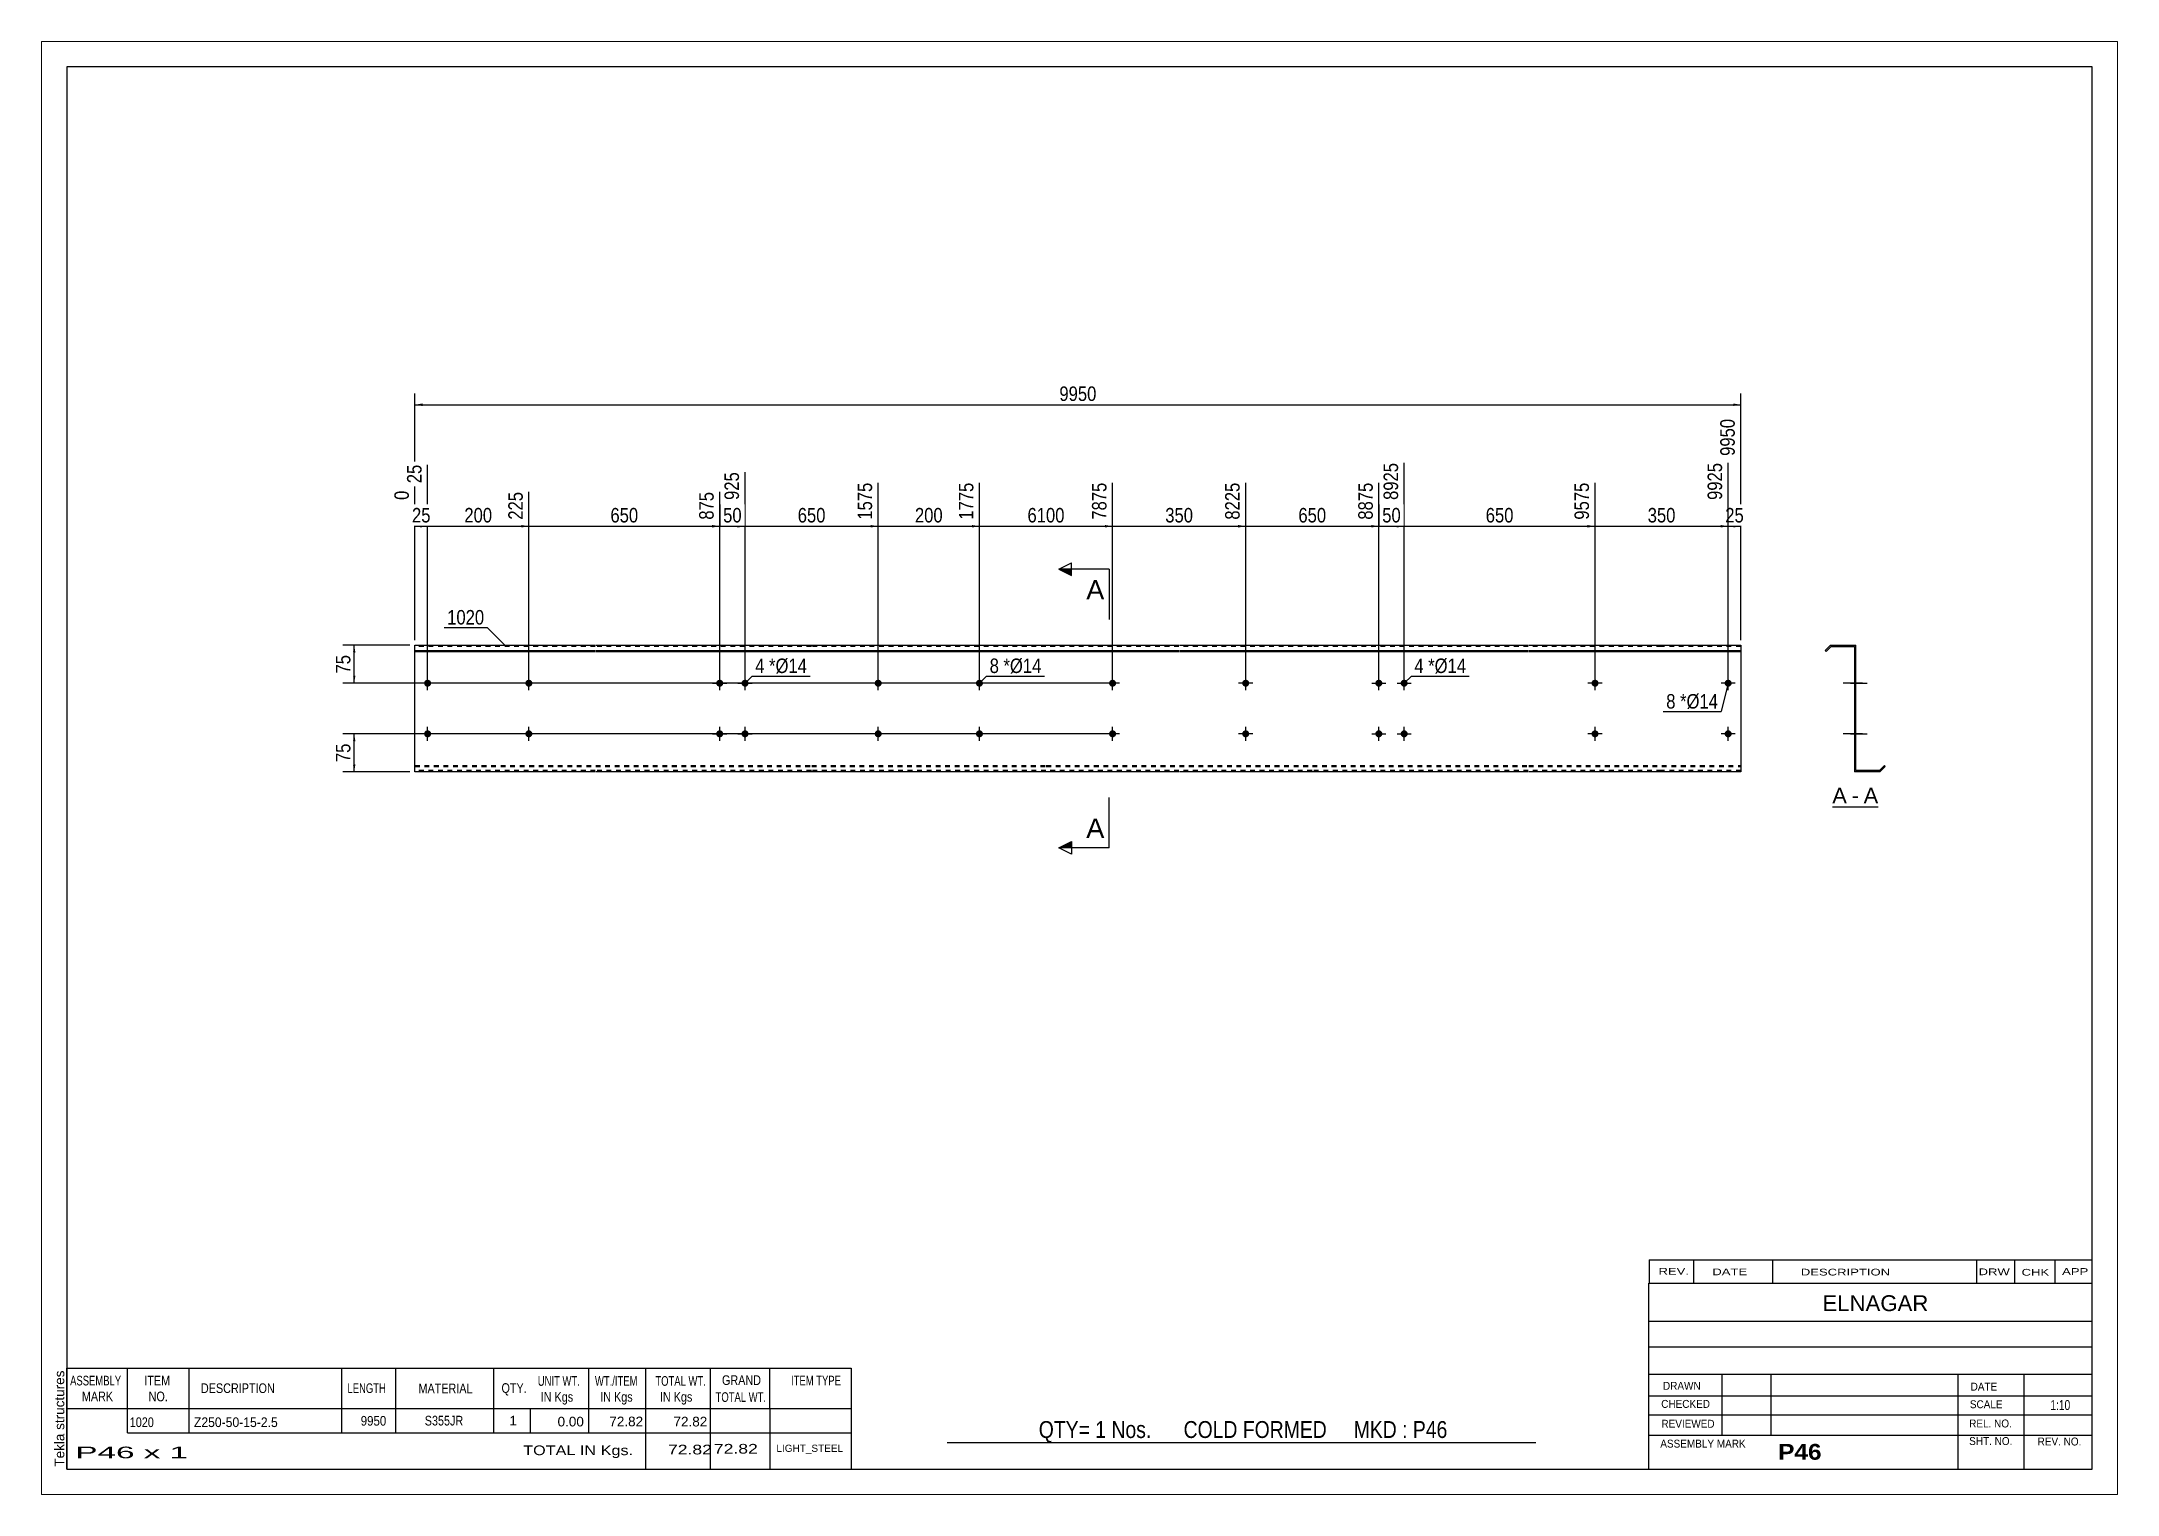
# Paper-space layout 'Layout1' of a CAD drawing. Header units: millimetres. Extents: x 0 to 410, y 0 to 287.
# The model-space entities are those that its viewports show. They can reach past a viewport. Long polylines and large blocks are cut down to what shows.
import ezdxf

# ---------------------------------------------------------------- set-up
doc = ezdxf.new("R2010")
doc.units = ezdxf.units.MM
doc.linetypes.add('DXK_LINE_DOT1', pattern=[1.8814, 0.9407, -0.9407])
doc.layers.add('Viewport layer', color=7, linetype='Continuous', plot=False)
doc.styles.add('Arial', font='ARIAL.TTF', dxfattribs={"height": 0.2})
doc.styles.add('Arial Bold', font='ARIALBD.TTF', dxfattribs={"height": 0.2})
doc.styles.add('Arial Narrow', font='ARIALN.TTF', dxfattribs={"height": 0.2})

# ---------------------------------------------------------------- blocks, each defined once
blk = doc.blocks.new('Unknown-629081790-1711')
at = {"color": 5, "linetype": 'Continuous'}
for p, q in [((331.25, 126.75), (-68.75, 126.75)), ((-68.75, 126.75), (-68.75, -150.25)), ((331.25, -150.25), (331.25, 126.75)), ((-68.75, -150.25), (331.25, -150.25))]:
    blk.add_line(p, q, dxfattribs=at)
at = {"color": 174, "linetype": 'Continuous', "style": 'Arial'}
blk.add_text('Tekla structures', height=1.9102, rotation=90, dxfattribs=at).set_placement((-69.25, -149.75))
blk = doc.blocks.new('Unknown-629081790-12 - 1234')
at = {"color": 7, "linetype": 'Continuous'}
blk.add_line((279.94, -19.45), (288.97, -19.45), dxfattribs=at)
at = {"color": 0, "linetype": 'Continuous'}
blk.add_wipeout([(282.79, -18.7), (282.79, -15.5), (279.94, -15.5), (279.94, -18.7)], dxfattribs=at)
blk.add_wipeout([(285.17, -18.7), (285.17, -15.5), (283.75, -15.5), (283.75, -18.7)], dxfattribs=at)
at = {"color": 96, "linetype": 'Continuous', "style": 'Arial'}
blk.add_text('A', height=3.06, dxfattribs=at).set_placement((279.94, -18.7))
at = {"color": 0, "linetype": 'Continuous'}
blk.add_wipeout([(288.97, -18.7), (288.97, -15.5), (286.13, -15.5), (286.13, -18.7)], dxfattribs=at)
at = {"color": 96, "linetype": 'Continuous', "style": 'Arial'}
for s, p in [('A', (286.13, -18.7)), ('-', (283.75, -18.7))]:
    blk.add_text(s, height=3.06, dxfattribs=at).set_placement(p)
blk = doc.blocks.new('Bolt-629081790-1223 - 1203')
at = {"linetype": 'Continuous'}
for points in [[(21.8, 5, -1), (23.2, 5, -1)], [(90.79, 5, -1), (92.19, 5, -1)]]:
    blk.add_hatch(color=3, dxfattribs=at).paths.add_polyline_path(points)
at = {"color": 3, "linetype": 'Continuous'}
for p, q in [((23.9, 5), (21.1, 5)), ((22.5, 3.6), (22.5, 6.4)), ((92.89, 5), (90.09, 5)), ((91.49, 3.6), (91.49, 6.4))]:
    blk.add_line(p, q, dxfattribs=at)
blk = doc.blocks.new('Part-629081790-1218 - 1203')
at = {"color": 2, "linetype": 'Continuous'}
for p, q in [((0, -12.5), (0, 12.5)), ((0, 12.5), (35.6, 12.5)), ((35.7, 12.5), (78.29, 12.5)), ((78.39, 12.5), (124.59, 12.5)), ((124.69, 12.5), (150.88, 12.5)), ((150.98, 12.5), (177.18, 12.5)), ((177.28, 12.5), (219.87, 12.5)), ((219.97, 12.5), (246.17, 12.5)), ((246.27, 12.5), (261.86, 12.5)), ((261.86, 12.5), (261.86, -12.5)), ((0, 11.44), (35.6, 11.44)), ((0, 11.26), (35.6, 11.26)), ((35.7, 11.44), (78.29, 11.44)), ((35.7, 11.26), (78.29, 11.26)), ((78.39, 11.44), (124.59, 11.44)), ((78.39, 11.26), (124.59, 11.26)), ((124.69, 11.44), (150.88, 11.44)), ((124.69, 11.26), (150.88, 11.26)), ((150.98, 11.44), (177.18, 11.44)), ((150.98, 11.26), (177.18, 11.26)), ((177.28, 11.44), (219.87, 11.44)), ((177.28, 11.26), (219.87, 11.26)), ((219.97, 11.44), (246.17, 11.44)), ((219.97, 11.26), (246.17, 11.26)), ((246.27, 11.44), (261.86, 11.44)), ((246.27, 11.26), (261.86, 11.26)), ((35.6, -12.5), (0, -12.5)), ((78.29, -12.5), (35.7, -12.5)), ((124.59, -12.5), (78.39, -12.5)), ((150.88, -12.5), (124.69, -12.5)), ((177.18, -12.5), (150.98, -12.5)), ((219.87, -12.5), (177.28, -12.5)), ((246.17, -12.5), (219.97, -12.5)), ((261.86, -12.5), (246.27, -12.5))]:
    blk.add_line(p, q, dxfattribs=at)
at = {"color": 7, "linetype": 'DXK_LINE_DOT1'}
for p, q in [((35.6, 12.25), (0, 12.25)), ((78.29, 12.25), (35.7, 12.25)), ((124.59, 12.25), (78.39, 12.25)), ((150.88, 12.25), (124.69, 12.25)), ((177.18, 12.25), (150.98, 12.25)), ((219.87, 12.25), (177.28, 12.25)), ((246.17, 12.25), (219.97, 12.25)), ((261.86, 12.25), (246.27, 12.25)), ((0, -11.26), (35.6, -11.26)), ((0, -11.44), (35.6, -11.44)), ((35.6, -12.25), (0, -12.25)), ((35.7, -11.26), (78.29, -11.26)), ((35.7, -11.44), (78.29, -11.44)), ((78.29, -12.25), (35.7, -12.25)), ((78.39, -11.26), (124.59, -11.26)), ((78.39, -11.44), (124.59, -11.44)), ((124.59, -12.25), (78.39, -12.25)), ((124.69, -11.26), (150.88, -11.26)), ((124.69, -11.44), (150.88, -11.44)), ((150.88, -12.25), (124.69, -12.25)), ((150.98, -11.26), (177.18, -11.26)), ((150.98, -11.44), (177.18, -11.44)), ((177.18, -12.25), (150.98, -12.25)), ((177.28, -11.26), (219.87, -11.26)), ((177.28, -11.44), (219.87, -11.44)), ((219.87, -12.25), (177.28, -12.25)), ((219.97, -11.26), (246.17, -11.26)), ((219.97, -11.44), (246.17, -11.44)), ((246.17, -12.25), (219.97, -12.25)), ((246.27, -11.26), (261.86, -11.26)), ((246.27, -11.44), (261.86, -11.44)), ((261.86, -12.25), (246.27, -12.25))]:
    blk.add_line(p, q, dxfattribs=at)
blk = doc.blocks.new('Bolt-629081790-1219 - 1203')
at = {"linetype": 'Continuous'}
for points in [[(189.67, 5, -1), (191.07, 5, -1)], [(194.67, 5, -1), (196.07, 5, -1)], [(189.67, -5, -1), (191.07, -5, -1)], [(194.67, -5, -1), (196.07, -5, -1)]]:
    blk.add_hatch(color=3, dxfattribs=at).paths.add_polyline_path(points)
at = {"color": 3, "linetype": 'Continuous'}
for p, q in [((188.97, 5), (191.77, 5)), ((190.37, 3.6), (190.37, 6.4)), ((193.97, 5), (196.77, 5)), ((195.37, 3.6), (195.37, 6.4)), ((190.37, -6.4), (190.37, -3.6)), ((195.37, -6.4), (195.37, -3.6)), ((188.97, -5), (191.77, -5)), ((193.97, -5), (196.77, -5))]:
    blk.add_line(p, q, dxfattribs=at)
blk = doc.blocks.new('Bolt-629081790-1220 - 1203')
at = {"linetype": 'Continuous'}
for points in [[(163.38, 5, -1), (164.78, 5, -1)], [(232.37, 5, -1), (233.77, 5, -1)]]:
    blk.add_hatch(color=3, dxfattribs=at).paths.add_polyline_path(points)
at = {"color": 3, "linetype": 'Continuous'}
for p, q in [((165.48, 5), (162.68, 5)), ((164.08, 3.6), (164.08, 6.4)), ((234.47, 5), (231.67, 5)), ((233.07, 3.6), (233.07, 6.4))]:
    blk.add_line(p, q, dxfattribs=at)
blk = doc.blocks.new('Bolt-629081790-1221 - 1203')
at = {"linetype": 'Continuous'}
for points in [[(163.38, -5, -1), (164.78, -5, -1)], [(232.37, -5, -1), (233.77, -5, -1)]]:
    blk.add_hatch(color=3, dxfattribs=at).paths.add_polyline_path(points)
at = {"color": 3, "linetype": 'Continuous'}
for p, q in [((164.08, -6.4), (164.08, -3.6)), ((233.07, -6.4), (233.07, -3.6)), ((165.48, -5), (162.68, -5)), ((234.47, -5), (231.67, -5))]:
    blk.add_line(p, q, dxfattribs=at)
blk = doc.blocks.new('Bolt-629081790-1222 - 1203')
at = {"linetype": 'Continuous'}
for points in [[(59.5, 5, -1), (60.9, 5, -1)], [(64.5, 5, -1), (65.9, 5, -1)], [(59.5, -5, -1), (60.9, -5, -1)], [(64.5, -5, -1), (65.9, -5, -1)]]:
    blk.add_hatch(color=3, dxfattribs=at).paths.add_polyline_path(points)
at = {"color": 3, "linetype": 'Continuous'}
for p, q in [((58.8, 5), (61.6, 5)), ((60.2, 3.6), (60.2, 6.4)), ((63.8, 5), (66.6, 5)), ((65.2, 3.6), (65.2, 6.4)), ((60.2, -6.4), (60.2, -3.6)), ((65.2, -6.4), (65.2, -3.6)), ((58.8, -5), (61.6, -5)), ((63.8, -5), (66.6, -5))]:
    blk.add_line(p, q, dxfattribs=at)
blk = doc.blocks.new('Bolt-629081790-1224 - 1203')
at = {"linetype": 'Continuous'}
for points in [[(21.8, -5, -1), (23.2, -5, -1)], [(90.79, -5, -1), (92.19, -5, -1)]]:
    blk.add_hatch(color=3, dxfattribs=at).paths.add_polyline_path(points)
at = {"color": 3, "linetype": 'Continuous'}
for p, q in [((22.5, -6.4), (22.5, -3.6)), ((91.49, -6.4), (91.49, -3.6)), ((23.9, -5), (21.1, -5)), ((92.89, -5), (90.09, -5))]:
    blk.add_line(p, q, dxfattribs=at)
blk = doc.blocks.new('Bolt-629081790-1225 - 1203')
at = {"linetype": 'Continuous'}
for points in [[(1.8, 5, -1), (3.2, 5, -1)], [(110.79, 5, -1), (112.19, 5, -1)]]:
    blk.add_hatch(color=3, dxfattribs=at).paths.add_polyline_path(points)
at = {"color": 3, "linetype": 'Continuous'}
for p, q in [((3.9, 5), (1.1, 5)), ((2.5, 3.6), (2.5, 6.4)), ((112.89, 5), (110.09, 5)), ((111.49, 3.6), (111.49, 6.4))]:
    blk.add_line(p, q, dxfattribs=at)
blk = doc.blocks.new('Bolt-629081790-1226 - 1203')
at = {"linetype": 'Continuous'}
for points in [[(1.8, -5, -1), (3.2, -5, -1)], [(110.79, -5, -1), (112.19, -5, -1)]]:
    blk.add_hatch(color=3, dxfattribs=at).paths.add_polyline_path(points)
at = {"color": 3, "linetype": 'Continuous'}
for p, q in [((2.5, -6.4), (2.5, -3.6)), ((111.49, -6.4), (111.49, -3.6)), ((3.9, -5), (1.1, -5)), ((112.89, -5), (110.09, -5))]:
    blk.add_line(p, q, dxfattribs=at)
blk = doc.blocks.new('Bolt-629081790-1227 - 1203')
at = {"linetype": 'Continuous'}
for points in [[(137.08, 5, -1), (138.48, 5, -1)], [(258.66, 5, -1), (260.06, 5, -1)]]:
    blk.add_hatch(color=3, dxfattribs=at).paths.add_polyline_path(points)
at = {"color": 3, "linetype": 'Continuous'}
for p, q in [((139.18, 5), (136.38, 5)), ((137.78, 3.6), (137.78, 6.4)), ((260.76, 5), (257.96, 5)), ((259.36, 3.6), (259.36, 6.4))]:
    blk.add_line(p, q, dxfattribs=at)
blk = doc.blocks.new('Bolt-629081790-1228 - 1203')
at = {"linetype": 'Continuous'}
for points in [[(137.08, -5, -1), (138.48, -5, -1)], [(258.66, -5, -1), (260.06, -5, -1)]]:
    blk.add_hatch(color=3, dxfattribs=at).paths.add_polyline_path(points)
at = {"color": 3, "linetype": 'Continuous'}
for p, q in [((137.78, -6.4), (137.78, -3.6)), ((259.36, -6.4), (259.36, -3.6)), ((139.18, -5), (136.38, -5)), ((260.76, -5), (257.96, -5))]:
    blk.add_line(p, q, dxfattribs=at)
blk = doc.blocks.new('Bolt-629081790-1240 - 1234')
at = {"linetype": 'Continuous'}
for points in [[(284.33, 5.7), (284.33, 4.3), (284.58, 4.3), (284.58, 5.7)], [(284.33, 5.7), (284.33, 4.3), (284.58, 4.3), (284.58, 5.7)], [(284.33, -4.3), (284.33, -5.7), (284.58, -5.7), (284.58, -4.3)], [(284.33, -4.3), (284.33, -5.7), (284.58, -5.7), (284.58, -4.3)]]:
    blk.add_hatch(color=3, dxfattribs=at).paths.add_polyline_path(points)
at = {"color": 3, "linetype": 'Continuous'}
for p, q in [((285.88, 5), (282.08, 5)), ((285.88, 5), (282.08, 5)), ((284.58, 5.7), (284.33, 5.7)), ((284.58, 5.7), (284.33, 5.7)), ((284.58, 4.3), (284.33, 4.3)), ((284.58, 4.3), (284.33, 4.3)), ((285.88, -5), (282.08, -5)), ((285.88, -5), (282.08, -5)), ((284.58, -4.3), (284.33, -4.3)), ((284.58, -4.3), (284.33, -4.3)), ((284.58, -5.7), (284.33, -5.7)), ((284.58, -5.7), (284.33, -5.7))]:
    blk.add_line(p, q, dxfattribs=at)
blk = doc.blocks.new('Part-629081790-1236 - 1234')
at = {"color": 2, "linetype": 'Continuous'}
for p, q in [((279.58, 12.5), (278.52, 11.44)), ((279.58, 12.5), (284.58, 12.5)), ((284.58, -12.25), (284.58, 12.5)), ((278.52, 11.44), (278.7, 11.26)), ((279.68, 12.25), (278.7, 11.26)), ((279.68, 12.25), (284.33, 12.25)), ((284.33, 12.25), (284.33, -12.5)), ((289.23, -12.25), (284.58, -12.25)), ((289.23, -12.25), (290.22, -11.26)), ((289.33, -12.5), (290.39, -11.44)), ((290.39, -11.44), (290.22, -11.26)), ((289.33, -12.5), (284.33, -12.5))]:
    blk.add_line(p, q, dxfattribs=at)
blk = doc.blocks.new('Bolt-629081790-1237 - 1234')
at = {"linetype": 'Continuous'}
for points in [[(284.33, 5.7), (284.33, 4.3), (284.58, 4.3), (284.58, 5.7)], [(284.33, 5.7), (284.33, 4.3), (284.58, 4.3), (284.58, 5.7)], [(284.33, -4.3), (284.33, -5.7), (284.58, -5.7), (284.58, -4.3)], [(284.33, -4.3), (284.33, -5.7), (284.58, -5.7), (284.58, -4.3)]]:
    blk.add_hatch(color=3, dxfattribs=at).paths.add_polyline_path(points)
at = {"color": 3, "linetype": 'Continuous'}
for p, q in [((285.88, 5), (282.08, 5)), ((285.88, 5), (282.08, 5)), ((284.58, 5.7), (284.33, 5.7)), ((284.58, 5.7), (284.33, 5.7)), ((284.58, 4.3), (284.33, 4.3)), ((284.58, 4.3), (284.33, 4.3)), ((285.88, -5), (282.08, -5)), ((285.88, -5), (282.08, -5)), ((284.58, -4.3), (284.33, -4.3)), ((284.58, -4.3), (284.33, -4.3)), ((284.58, -5.7), (284.33, -5.7)), ((284.58, -5.7), (284.33, -5.7))]:
    blk.add_line(p, q, dxfattribs=at)
blk = doc.blocks.new('Bolt-629081790-1238 - 1234')
at = {"linetype": 'Continuous'}
blk.add_hatch(color=3, dxfattribs=at).paths.add_polyline_path([(284.33, 5.7), (284.33, 4.3), (284.58, 4.3), (284.58, 5.7)])
blk.add_hatch(color=3, dxfattribs=at).paths.add_polyline_path([(284.33, 5.7), (284.33, 4.3), (284.58, 4.3), (284.58, 5.7)])
at = {"color": 3, "linetype": 'Continuous'}
for p, q in [((283.53, 5), (286.83, 5)), ((283.53, 5), (286.83, 5)), ((284.33, 5.7), (284.58, 5.7)), ((284.33, 5.7), (284.58, 5.7)), ((284.33, 4.3), (284.58, 4.3)), ((284.33, 4.3), (284.58, 4.3))]:
    blk.add_line(p, q, dxfattribs=at)
blk = doc.blocks.new('Bolt-629081790-1239 - 1234')
at = {"linetype": 'Continuous'}
blk.add_hatch(color=3, dxfattribs=at).paths.add_polyline_path([(284.33, -4.3), (284.33, -5.7), (284.58, -5.7), (284.58, -4.3)])
blk.add_hatch(color=3, dxfattribs=at).paths.add_polyline_path([(284.33, -4.3), (284.33, -5.7), (284.58, -5.7), (284.58, -4.3)])
at = {"color": 3, "linetype": 'Continuous'}
for p, q in [((283.53, -5), (286.83, -5)), ((283.53, -5), (286.83, -5)), ((284.33, -4.3), (284.58, -4.3)), ((284.33, -4.3), (284.58, -4.3)), ((284.33, -5.7), (284.58, -5.7)), ((284.33, -5.7), (284.58, -5.7))]:
    blk.add_line(p, q, dxfattribs=at)
blk = doc.blocks.new('Bolt-629081790-1241 - 1234')
at = {"linetype": 'Continuous'}
blk.add_hatch(color=3, dxfattribs=at).paths.add_polyline_path([(284.33, 5.7), (284.33, 4.3), (284.58, 4.3), (284.58, 5.7)])
blk.add_hatch(color=3, dxfattribs=at).paths.add_polyline_path([(284.33, 5.7), (284.33, 4.3), (284.58, 4.3), (284.58, 5.7)])
at = {"color": 3, "linetype": 'Continuous'}
for p, q in [((283.53, 5), (286.83, 5)), ((283.53, 5), (286.83, 5)), ((284.33, 5.7), (284.58, 5.7)), ((284.33, 5.7), (284.58, 5.7)), ((284.33, 4.3), (284.58, 4.3)), ((284.33, 4.3), (284.58, 4.3))]:
    blk.add_line(p, q, dxfattribs=at)
blk = doc.blocks.new('Bolt-629081790-1242 - 1234')
at = {"linetype": 'Continuous'}
blk.add_hatch(color=3, dxfattribs=at).paths.add_polyline_path([(284.33, -4.3), (284.33, -5.7), (284.58, -5.7), (284.58, -4.3)])
blk.add_hatch(color=3, dxfattribs=at).paths.add_polyline_path([(284.33, -4.3), (284.33, -5.7), (284.58, -5.7), (284.58, -4.3)])
at = {"color": 3, "linetype": 'Continuous'}
for p, q in [((283.53, -5), (286.83, -5)), ((283.53, -5), (286.83, -5)), ((284.33, -4.3), (284.58, -4.3)), ((284.33, -4.3), (284.58, -4.3)), ((284.33, -5.7), (284.58, -5.7)), ((284.33, -5.7), (284.58, -5.7))]:
    blk.add_line(p, q, dxfattribs=at)
blk = doc.blocks.new('Bolt-629081790-1243 - 1234')
at = {"linetype": 'Continuous'}
blk.add_hatch(color=3, dxfattribs=at).paths.add_polyline_path([(284.33, 5.7), (284.33, 4.3), (284.58, 4.3), (284.58, 5.7)])
blk.add_hatch(color=3, dxfattribs=at).paths.add_polyline_path([(284.33, 5.7), (284.33, 4.3), (284.58, 4.3), (284.58, 5.7)])
at = {"color": 3, "linetype": 'Continuous'}
for p, q in [((283.53, 5), (286.83, 5)), ((283.53, 5), (286.83, 5)), ((284.33, 5.7), (284.58, 5.7)), ((284.33, 5.7), (284.58, 5.7)), ((284.33, 4.3), (284.58, 4.3)), ((284.33, 4.3), (284.58, 4.3))]:
    blk.add_line(p, q, dxfattribs=at)
blk = doc.blocks.new('Bolt-629081790-1244 - 1234')
at = {"linetype": 'Continuous'}
blk.add_hatch(color=3, dxfattribs=at).paths.add_polyline_path([(284.33, -4.3), (284.33, -5.7), (284.58, -5.7), (284.58, -4.3)])
blk.add_hatch(color=3, dxfattribs=at).paths.add_polyline_path([(284.33, -4.3), (284.33, -5.7), (284.58, -5.7), (284.58, -4.3)])
at = {"color": 3, "linetype": 'Continuous'}
for p, q in [((283.53, -5), (286.83, -5)), ((283.53, -5), (286.83, -5)), ((284.33, -4.3), (284.58, -4.3)), ((284.33, -4.3), (284.58, -4.3)), ((284.33, -5.7), (284.58, -5.7)), ((284.33, -5.7), (284.58, -5.7))]:
    blk.add_line(p, q, dxfattribs=at)
blk = doc.blocks.new('Bolt-629081790-1245 - 1234')
at = {"linetype": 'Continuous'}
blk.add_hatch(color=3, dxfattribs=at).paths.add_polyline_path([(284.33, 5.7), (284.33, 4.3), (284.58, 4.3), (284.58, 5.7)])
blk.add_hatch(color=3, dxfattribs=at).paths.add_polyline_path([(284.33, 5.7), (284.33, 4.3), (284.58, 4.3), (284.58, 5.7)])
at = {"color": 3, "linetype": 'Continuous'}
for p, q in [((283.53, 5), (286.83, 5)), ((283.53, 5), (286.83, 5)), ((284.33, 5.7), (284.58, 5.7)), ((284.33, 5.7), (284.58, 5.7)), ((284.33, 4.3), (284.58, 4.3)), ((284.33, 4.3), (284.58, 4.3))]:
    blk.add_line(p, q, dxfattribs=at)
blk = doc.blocks.new('Bolt-629081790-1246 - 1234')
at = {"linetype": 'Continuous'}
blk.add_hatch(color=3, dxfattribs=at).paths.add_polyline_path([(284.33, -4.3), (284.33, -5.7), (284.58, -5.7), (284.58, -4.3)])
blk.add_hatch(color=3, dxfattribs=at).paths.add_polyline_path([(284.33, -4.3), (284.33, -5.7), (284.58, -5.7), (284.58, -4.3)])
at = {"color": 3, "linetype": 'Continuous'}
for p, q in [((283.53, -5), (286.83, -5)), ((283.53, -5), (286.83, -5)), ((284.33, -4.3), (284.58, -4.3)), ((284.33, -4.3), (284.58, -4.3)), ((284.33, -5.7), (284.58, -5.7)), ((284.33, -5.7), (284.58, -5.7))]:
    blk.add_line(p, q, dxfattribs=at)
blk = doc.blocks.new('StraightDimension-629081790-1346 - 1203')
at = {"linetype": 'Continuous'}
for points in [[(1.5, 59.75), (0, 60), (1.5, 60.25)], [(260.36, 60.25), (261.86, 60), (260.36, 59.75)]]:
    blk.add_hatch(color=7, dxfattribs=at).paths.add_polyline_path(points)
at = {"color": 7, "linetype": 'Continuous'}
for p, q in [((0, 13.5), (0, 62.25)), ((261.86, 13.5), (261.86, 62.25)), ((0, 60), (261.86, 60))]:
    blk.add_line(p, q, dxfattribs=at)
at = {"color": 0}
blk.add_wipeout([(135.19, 60.15), (135.19, 64.35), (126.68, 64.35), (126.68, 60.15)], dxfattribs=at)
at = {"color": 3, "style": 'Arial Narrow'}
blk.add_text('9950', height=2.863, dxfattribs=at).set_placement((127.28, 60.75))
blk = doc.blocks.new('StraightDimension-629081790-1263 - 1203')
at = {"linetype": 'Continuous'}
blk.add_hatch(color=7, dxfattribs=at).paths.add_polyline_path([(260.36, 36.25), (261.86, 36), (260.36, 35.75)])
at = {"color": 7, "linetype": 'Continuous'}
for p, q in [((261.86, 13.5), (261.86, 57.21)), ((259.36, 6), (259.36, 48.51)), ((259.36, 36), (261.86, 36))]:
    blk.add_line(p, q, dxfattribs=at)
at = {"color": 0, "linetype": 'Continuous'}
blk.add_wipeout([(261.26, 57.81), (257.06, 57.81), (257.06, 49.3), (261.26, 49.3)], dxfattribs=at)
at = {"color": 0}
blk.add_wipeout([(263.04, 36.15), (263.04, 40.35), (258.19, 40.35), (258.19, 36.15)], dxfattribs=at)
at = {"color": 3, "linetype": 'Continuous', "style": 'Arial Narrow'}
blk.add_text('9950', height=2.863, rotation=90.0002, dxfattribs=at).set_placement((260.66, 49.9))
at = {"color": 3, "style": 'Arial Narrow'}
blk.add_text('25', height=2.863, dxfattribs=at).set_placement((258.79, 36.75))
blk = doc.blocks.new('StraightDimension-629081790-1264 - 1203')
at = {"linetype": 'Continuous'}
blk.add_hatch(color=7, dxfattribs=at).paths.add_polyline_path([(257.86, 36.25), (259.36, 36), (257.86, 35.75)])
at = {"color": 7, "linetype": 'Continuous'}
for p, q in [((259.36, 6), (259.36, 48.51)), ((233.07, 6), (233.07, 44.61)), ((233.07, 36), (259.36, 36))]:
    blk.add_line(p, q, dxfattribs=at)
at = {"color": 0, "linetype": 'Continuous'}
blk.add_wipeout([(258.76, 49.11), (254.56, 49.11), (254.56, 40.6), (258.76, 40.6)], dxfattribs=at)
at = {"color": 0}
blk.add_wipeout([(249.56, 36.15), (249.56, 40.35), (242.87, 40.35), (242.87, 36.15)], dxfattribs=at)
at = {"color": 3, "linetype": 'Continuous', "style": 'Arial Narrow'}
blk.add_text('9925', height=2.863, rotation=90.0002, dxfattribs=at).set_placement((258.16, 41.2))
at = {"color": 3, "style": 'Arial Narrow'}
blk.add_text('350', height=2.863, dxfattribs=at).set_placement((243.47, 36.75))
blk = doc.blocks.new('StraightDimension-629081790-1265 - 1203')
at = {"linetype": 'Continuous'}
blk.add_hatch(color=7, dxfattribs=at).paths.add_polyline_path([(231.57, 36.25), (233.07, 36), (231.57, 35.75)])
at = {"color": 7, "linetype": 'Continuous'}
for p, q in [((195.37, 6), (195.37, 48.51)), ((233.07, 6), (233.07, 44.61)), ((195.37, 36), (233.07, 36))]:
    blk.add_line(p, q, dxfattribs=at)
at = {"color": 0, "linetype": 'Continuous'}
blk.add_wipeout([(232.47, 45.21), (228.27, 45.21), (228.27, 36.7), (232.47, 36.7)], dxfattribs=at)
at = {"color": 0}
blk.add_wipeout([(217.56, 36.15), (217.56, 40.35), (210.88, 40.35), (210.88, 36.15)], dxfattribs=at)
at = {"color": 3, "linetype": 'Continuous', "style": 'Arial Narrow'}
blk.add_text('9575', height=2.863, rotation=90.0002, dxfattribs=at).set_placement((231.87, 37.3))
at = {"color": 3, "style": 'Arial Narrow'}
blk.add_text('650', height=2.863, dxfattribs=at).set_placement((211.48, 36.75))
blk = doc.blocks.new('StraightDimension-629081790-1266 - 1203')
at = {"linetype": 'Continuous'}
blk.add_hatch(color=7, dxfattribs=at).paths.add_polyline_path([(193.87, 36.25), (195.37, 36), (193.87, 35.75)])
at = {"color": 7, "linetype": 'Continuous'}
for p, q in [((195.37, 6), (195.37, 48.51)), ((190.37, 6), (190.37, 44.61)), ((190.37, 36), (195.37, 36))]:
    blk.add_line(p, q, dxfattribs=at)
at = {"color": 0}
blk.add_wipeout([(195.3, 36.15), (195.3, 40.35), (190.44, 40.35), (190.44, 36.15)], dxfattribs=at)
at = {"color": 0, "linetype": 'Continuous'}
blk.add_wipeout([(194.77, 49.11), (190.57, 49.11), (190.57, 40.6), (194.77, 40.6)], dxfattribs=at)
at = {"color": 3, "linetype": 'Continuous', "style": 'Arial Narrow'}
blk.add_text('8925', height=2.863, rotation=90.0002, dxfattribs=at).set_placement((194.17, 41.2))
at = {"color": 3, "style": 'Arial Narrow'}
blk.add_text('50', height=2.863, dxfattribs=at).set_placement((191.04, 36.75))
blk = doc.blocks.new('StraightDimension-629081790-1332 - 1203')
at = {"linetype": 'Continuous'}
for points in [[(-12.25, 11), (-12, 12.5), (-11.75, 11)], [(-11.75, 6.5), (-12, 5), (-12.25, 6.5)]]:
    blk.add_hatch(color=7, dxfattribs=at).paths.add_polyline_path(points)
at = {"color": 7, "linetype": 'Continuous'}
for p, q in [((-1, 12.5), (-14.25, 12.5)), ((-12, 5), (-12, 12.5)), ((136.78, 5), (-14.25, 5))]:
    blk.add_line(p, q, dxfattribs=at)
at = {"color": 0}
blk.add_wipeout([(-12.15, 11.18), (-16.35, 11.18), (-16.35, 6.32), (-12.15, 6.32)], dxfattribs=at)
at = {"color": 3, "style": 'Arial Narrow'}
blk.add_text('75', height=2.863, rotation=90.0002, dxfattribs=at).set_placement((-12.75, 6.92))
blk = doc.blocks.new('StraightDimension-629081790-1267 - 1203')
at = {"linetype": 'Continuous'}
blk.add_hatch(color=7, dxfattribs=at).paths.add_polyline_path([(188.87, 36.25), (190.37, 36), (188.87, 35.75)])
at = {"color": 7, "linetype": 'Continuous'}
for p, q in [((164.08, 6), (164.08, 44.61)), ((190.37, 6), (190.37, 44.61)), ((164.08, 36), (190.37, 36))]:
    blk.add_line(p, q, dxfattribs=at)
at = {"color": 0, "linetype": 'Continuous'}
blk.add_wipeout([(189.77, 45.21), (185.57, 45.21), (185.57, 36.7), (189.77, 36.7)], dxfattribs=at)
at = {"color": 0}
blk.add_wipeout([(180.57, 36.15), (180.57, 40.35), (173.88, 40.35), (173.88, 36.15)], dxfattribs=at)
at = {"color": 3, "linetype": 'Continuous', "style": 'Arial Narrow'}
blk.add_text('8875', height=2.863, rotation=90.0002, dxfattribs=at).set_placement((189.17, 37.3))
at = {"color": 3, "style": 'Arial Narrow'}
blk.add_text('650', height=2.863, dxfattribs=at).set_placement((174.48, 36.75))
blk = doc.blocks.new('StraightDimension-629081790-1268 - 1203')
at = {"linetype": 'Continuous'}
blk.add_hatch(color=7, dxfattribs=at).paths.add_polyline_path([(162.58, 36.25), (164.08, 36), (162.58, 35.75)])
at = {"color": 7, "linetype": 'Continuous'}
for p, q in [((137.78, 6), (137.78, 44.61)), ((164.08, 6), (164.08, 44.61)), ((137.78, 36), (164.08, 36))]:
    blk.add_line(p, q, dxfattribs=at)
at = {"color": 0, "linetype": 'Continuous'}
blk.add_wipeout([(163.48, 45.21), (159.28, 45.21), (159.28, 36.7), (163.48, 36.7)], dxfattribs=at)
at = {"color": 0}
blk.add_wipeout([(154.27, 36.15), (154.27, 40.35), (147.59, 40.35), (147.59, 36.15)], dxfattribs=at)
at = {"color": 3, "linetype": 'Continuous', "style": 'Arial Narrow'}
blk.add_text('8225', height=2.863, rotation=90.0002, dxfattribs=at).set_placement((162.88, 37.3))
at = {"color": 3, "style": 'Arial Narrow'}
blk.add_text('350', height=2.863, dxfattribs=at).set_placement((148.19, 36.75))
blk = doc.blocks.new('StraightDimension-629081790-1269 - 1203')
at = {"linetype": 'Continuous'}
blk.add_hatch(color=7, dxfattribs=at).paths.add_polyline_path([(136.28, 36.25), (137.78, 36), (136.28, 35.75)])
at = {"color": 7, "linetype": 'Continuous'}
for p, q in [((111.49, 6), (111.49, 44.61)), ((137.78, 6), (137.78, 44.61)), ((111.49, 36), (137.78, 36))]:
    blk.add_line(p, q, dxfattribs=at)
at = {"color": 0, "linetype": 'Continuous'}
blk.add_wipeout([(137.18, 45.21), (132.98, 45.21), (132.98, 36.7), (137.18, 36.7)], dxfattribs=at)
at = {"color": 0}
blk.add_wipeout([(128.89, 36.15), (128.89, 40.35), (120.38, 40.35), (120.38, 36.15)], dxfattribs=at)
at = {"color": 3, "linetype": 'Continuous', "style": 'Arial Narrow'}
blk.add_text('7875', height=2.863, rotation=90.0002, dxfattribs=at).set_placement((136.58, 37.3))
at = {"color": 3, "style": 'Arial Narrow'}
blk.add_text('6100', height=2.863, dxfattribs=at).set_placement((120.98, 36.75))
blk = doc.blocks.new('StraightDimension-629081790-1270 - 1203')
at = {"linetype": 'Continuous'}
blk.add_hatch(color=7, dxfattribs=at).paths.add_polyline_path([(109.99, 36.25), (111.49, 36), (109.99, 35.75)])
at = {"color": 7, "linetype": 'Continuous'}
for p, q in [((91.49, 6), (91.49, 44.61)), ((111.49, 6), (111.49, 44.61)), ((91.49, 36), (111.49, 36))]:
    blk.add_line(p, q, dxfattribs=at)
at = {"color": 0}
blk.add_wipeout([(104.83, 36.15), (104.83, 40.35), (98.15, 40.35), (98.15, 36.15)], dxfattribs=at)
at = {"color": 3, "style": 'Arial Narrow'}
blk.add_text('200', height=2.863, dxfattribs=at).set_placement((98.75, 36.75))
at = {"color": 0, "linetype": 'Continuous'}
blk.add_wipeout([(110.89, 45.21), (106.69, 45.21), (106.69, 36.7), (110.89, 36.7)], dxfattribs=at)
at = {"color": 3, "linetype": 'Continuous', "style": 'Arial Narrow'}
blk.add_text('1775', height=2.863, rotation=90.0002, dxfattribs=at).set_placement((110.29, 37.3))
blk = doc.blocks.new('StraightDimension-629081790-1271 - 1203')
at = {"linetype": 'Continuous'}
blk.add_hatch(color=7, dxfattribs=at).paths.add_polyline_path([(89.99, 36.25), (91.49, 36), (89.99, 35.75)])
at = {"color": 7, "linetype": 'Continuous'}
for p, q in [((65.2, 6), (65.2, 46.68)), ((91.49, 6), (91.49, 44.61)), ((65.2, 36), (91.49, 36))]:
    blk.add_line(p, q, dxfattribs=at)
at = {"color": 0, "linetype": 'Continuous'}
blk.add_wipeout([(90.89, 45.21), (86.69, 45.21), (86.69, 36.7), (90.89, 36.7)], dxfattribs=at)
at = {"color": 0}
blk.add_wipeout([(81.69, 36.15), (81.69, 40.35), (75, 40.35), (75, 36.15)], dxfattribs=at)
at = {"color": 3, "linetype": 'Continuous', "style": 'Arial Narrow'}
blk.add_text('1575', height=2.863, rotation=90.0002, dxfattribs=at).set_placement((90.29, 37.3))
at = {"color": 3, "style": 'Arial Narrow'}
blk.add_text('650', height=2.863, dxfattribs=at).set_placement((75.6, 36.75))
blk = doc.blocks.new('StraightDimension-629081790-1272 - 1203')
at = {"linetype": 'Continuous'}
blk.add_hatch(color=7, dxfattribs=at).paths.add_polyline_path([(63.7, 36.25), (65.2, 36), (63.7, 35.75)])
at = {"color": 7, "linetype": 'Continuous'}
for p, q in [((65.2, 6), (65.2, 46.68)), ((60.2, 6), (60.2, 42.78)), ((60.2, 36), (65.2, 36))]:
    blk.add_line(p, q, dxfattribs=at)
at = {"color": 0}
blk.add_wipeout([(65.13, 36.15), (65.13, 40.35), (60.27, 40.35), (60.27, 36.15)], dxfattribs=at)
at = {"color": 0, "linetype": 'Continuous'}
blk.add_wipeout([(64.6, 47.28), (60.4, 47.28), (60.4, 40.6), (64.6, 40.6)], dxfattribs=at)
at = {"color": 3, "linetype": 'Continuous', "style": 'Arial Narrow'}
blk.add_text('925', height=2.863, rotation=90.0002, dxfattribs=at).set_placement((64, 41.2))
at = {"color": 3, "style": 'Arial Narrow'}
blk.add_text('50', height=2.863, dxfattribs=at).set_placement((60.87, 36.75))
blk = doc.blocks.new('StraightDimension-629081790-1273 - 1203')
at = {"linetype": 'Continuous'}
blk.add_hatch(color=7, dxfattribs=at).paths.add_polyline_path([(58.7, 36.25), (60.2, 36), (58.7, 35.75)])
at = {"color": 7, "linetype": 'Continuous'}
for p, q in [((22.5, 6), (22.5, 42.78)), ((60.2, 6), (60.2, 42.78)), ((22.5, 36), (60.2, 36))]:
    blk.add_line(p, q, dxfattribs=at)
at = {"color": 0, "linetype": 'Continuous'}
blk.add_wipeout([(59.6, 43.38), (55.4, 43.38), (55.4, 36.7), (59.6, 36.7)], dxfattribs=at)
at = {"color": 0}
blk.add_wipeout([(44.69, 36.15), (44.69, 40.35), (38.01, 40.35), (38.01, 36.15)], dxfattribs=at)
at = {"color": 3, "linetype": 'Continuous', "style": 'Arial Narrow'}
blk.add_text('875', height=2.863, rotation=90.0002, dxfattribs=at).set_placement((59, 37.3))
at = {"color": 3, "style": 'Arial Narrow'}
blk.add_text('650', height=2.863, dxfattribs=at).set_placement((38.61, 36.75))
blk = doc.blocks.new('StraightDimension-629081790-1274 - 1203')
at = {"linetype": 'Continuous'}
blk.add_hatch(color=7, dxfattribs=at).paths.add_polyline_path([(21, 36.25), (22.5, 36), (21, 35.75)])
at = {"color": 7, "linetype": 'Continuous'}
for p, q in [((2.5, 6), (2.5, 48.16)), ((22.5, 6), (22.5, 42.78)), ((2.5, 36), (22.5, 36))]:
    blk.add_line(p, q, dxfattribs=at)
at = {"color": 0}
blk.add_wipeout([(15.84, 36.15), (15.84, 40.35), (9.16, 40.35), (9.16, 36.15)], dxfattribs=at)
at = {"color": 3, "style": 'Arial Narrow'}
blk.add_text('200', height=2.863, dxfattribs=at).set_placement((9.76, 36.75))
at = {"color": 0, "linetype": 'Continuous'}
blk.add_wipeout([(21.9, 43.38), (17.7, 43.38), (17.7, 36.7), (21.9, 36.7)], dxfattribs=at)
at = {"color": 3, "linetype": 'Continuous', "style": 'Arial Narrow'}
blk.add_text('225', height=2.863, rotation=90.0002, dxfattribs=at).set_placement((21.3, 37.3))
blk = doc.blocks.new('StraightDimension-629081790-1340 - 1203')
at = {"linetype": 'Continuous'}
for points in [[(-12.25, -6.5), (-12, -5), (-11.75, -6.5)], [(-11.75, -11), (-12, -12.5), (-12.25, -11)]]:
    blk.add_hatch(color=7, dxfattribs=at).paths.add_polyline_path(points)
at = {"color": 7, "linetype": 'Continuous'}
for p, q in [((136.78, -5), (-14.25, -5)), ((-12, -12.5), (-12, -5)), ((-1, -12.5), (-14.25, -12.5))]:
    blk.add_line(p, q, dxfattribs=at)
at = {"color": 0}
blk.add_wipeout([(-12.15, -6.32), (-16.35, -6.32), (-16.35, -11.18), (-12.15, -11.18)], dxfattribs=at)
at = {"color": 3, "style": 'Arial Narrow'}
blk.add_text('75', height=2.863, rotation=90.0002, dxfattribs=at).set_placement((-12.75, -10.58))
blk = doc.blocks.new('StraightDimension-629081790-1275 - 1203')
at = {"linetype": 'Continuous'}
blk.add_hatch(color=7, dxfattribs=at).paths.add_polyline_path([(1, 36.25), (2.5, 36), (1, 35.75)])
at = {"color": 7, "linetype": 'Continuous'}
for p, q in [((2.5, 6), (2.5, 48.16)), ((0, 13.5), (0, 43.03)), ((0, 36), (2.5, 36))]:
    blk.add_line(p, q, dxfattribs=at)
at = {"color": 0, "linetype": 'Continuous'}
blk.add_wipeout([(1.9, 48.76), (-2.3, 48.76), (-2.3, 43.9), (1.9, 43.9)], dxfattribs=at)
at = {"color": 0}
blk.add_wipeout([(3.68, 36.15), (3.68, 40.35), (-1.18, 40.35), (-1.18, 36.15)], dxfattribs=at)
at = {"color": 0, "linetype": 'Continuous'}
blk.add_wipeout([(-0.6, 43.63), (-4.8, 43.63), (-4.8, 40.6), (-0.6, 40.6)], dxfattribs=at)
at = {"color": 3, "linetype": 'Continuous', "style": 'Arial Narrow'}
for s, height, p in [('25', 2.863, (1.3, 44.5)), ('0', 2.86, (-1.2, 41.2))]:
    blk.add_text(s, height=height, rotation=90.0002, dxfattribs=at).set_placement(p)
at = {"color": 3, "style": 'Arial Narrow'}
blk.add_text('25', height=2.863, dxfattribs=at).set_placement((-0.58, 36.75))
blk = doc.blocks.new('CBS_BOM-629081790-1767')
at = {"color": 7, "linetype": 'Continuous'}
for p, q in [((-68.78, -138.28), (-68.78, -130.28)), ((-68.78, -130.28), (86.14, -130.28)), ((-56.78, -138.28), (-56.78, -130.28)), ((-44.59, -138.28), (-44.59, -130.28)), ((-14.43, -138.28), (-14.43, -130.28)), ((-3.75, -138.28), (-3.75, -130.28)), ((15.57, -138.28), (15.57, -130.28)), ((34.37, -138.28), (34.37, -130.28)), ((45.58, -138.28), (45.58, -130.28)), ((58.37, -138.28), (58.37, -130.28)), ((70.12, -138.28), (70.12, -130.28)), ((86.14, -130.29), (86.14, -138.27)), ((-68.78, -138.28), (86.14, -138.28)), ((-68.78, -143.08), (-68.78, -138.28)), ((-56.78, -143.08), (-56.78, -138.28)), ((-44.59, -143.08), (-44.59, -138.28)), ((-14.43, -143.08), (-14.43, -138.28)), ((-3.75, -143.08), (-3.75, -138.28)), ((15.57, -143.08), (15.57, -138.28)), ((22.83, -143.08), (22.83, -138.28)), ((34.37, -143.08), (34.37, -138.28)), ((45.58, -143.08), (45.58, -138.28)), ((58.37, -143.08), (58.37, -138.28)), ((70.14, -143.08), (70.14, -138.28)), ((86.14, -138.28), (86.14, -143.08)), ((-68.78, -150.28), (-68.78, -143.1)), ((-56.78, -143.08), (86.14, -143.08)), ((45.58, -150.28), (45.58, -143.1)), ((58.37, -150.28), (58.37, -143.1)), ((70.18, -150.28), (70.18, -143.1)), ((86.14, -143.08), (86.14, -150.28)), ((-68.78, -150.28), (86.14, -150.28))]:
    blk.add_line(p, q, dxfattribs=at)
at = {"color": 3, "linetype": 'Continuous', "style": 'Arial'}
for s, height, width, p in [('ASSEMBLY', 1.91, 0.7, (-68.1, -133.71)), ('MARK', 1.91, 0.8, (-65.78, -136.84)), ('ITEM', 1.91, 0.8, (-53.45, -133.71)), ('NO.', 1.91, 0.8, (-52.6, -136.84)), ('DESCRIPTION', 1.9102, 0.8, (-42.27, -135.21)), ('LENGTH', 1.91, 0.7, (-13.32, -135.21)), ('MATERIAL', 1.91, 0.8, (0.7, -135.26)), ('QTY.', 1.91, 0.8, (17.09, -135.18)), ('UNIT WT.', 1.91, 0.7, (24.26, -133.78)), ('IN Kgs', 1.91, 0.8, (24.84, -136.92)), ('WT./ITEM', 1.91, 0.7, (35.55, -133.78)), ('IN Kgs', 1.91, 0.8, (36.59, -136.92)), ('TOTAL WT.', 1.91, 0.7, (47.49, -133.78)), ('IN Kgs', 1.91, 0.8, (48.38, -136.92)), ('TOTAL WT.', 1.91, 0.7, (59.38, -136.96)), ('GRAND', 1.91, 0.8, (60.64, -133.62)), ('ITEM TYPE', 1.91, 0.7, (74.28, -133.7))]:
    blk.add_text(s, height=height, dxfattribs=dict(at, width=width)).set_placement(p)
at = {"color": 7, "linetype": 'Continuous', "style": 'Arial'}
for s, height, width, p in [('1020', 1.91, 0.8, (-56.32, -141.93)), ('Z250-50-15-2.5', 1.9102, 0.9, (-43.65, -141.93)), ('9950', 1.91, 0.85, (-10.71, -141.65)), ('S355JR', 1.91, 0.8, (1.94, -141.62))]:
    blk.add_text(s, height=height, dxfattribs=dict(at, width=width)).set_placement(p)
for s, p in [('1', (18.66, -141.62)), ('0.00', (28.17, -141.81)), ('72.82', (38.39, -141.78)), ('72.82', (51.06, -141.81))]:
    blk.add_text(s, height=1.91, dxfattribs=at).set_placement(p)
at = {"color": 6, "linetype": 'Continuous', "style": 'Arial'}
for s, height, width, p in [('P46 x 1', 2.292, 2.05, (-67.06, -148.09)), ('TOTAL IN Kgs.', 1.9102, 1.2, (21.38, -147.48)), ('72.82', 1.91, 1.3, (49.97, -147.33)), ('72.82', 1.91, 1.3, (59.04, -147.17))]:
    blk.add_text(s, height=height, dxfattribs=dict(at, width=width)).set_placement(p)
blk.add_text('LIGHT_STEEL', height=1.4135, dxfattribs=at).set_placement((71.39, -146.83))
blk = doc.blocks.new('CBS_CALLOFF-629081790-1768')
at = {"color": 7, "linetype": 'Continuous'}
blk.add_line((105.13, -144.98), (221.36, -145), dxfattribs=at)
at = {"color": 3, "linetype": 'Continuous', "style": 'Arial Narrow'}
blk.add_text('QTY= 1 Nos.      COLD FORMED     MKD : P46', height=3.3405, dxfattribs=at).set_placement((123.2, -144.09))
blk = doc.blocks.new('CBS_NAME_BLOG-629081790-1769')
at = {"color": 7, "linetype": 'Continuous'}
for p, q in [((243.66, -113.5), (331.18, -113.5)), ((243.66, -150.21), (243.66, -113.5)), ((243.66, -121.04), (331.18, -121.04)), ((243.73, -126.09), (331.25, -126.09)), ((243.66, -131.46), (331.18, -131.46)), ((258.18, -143.57), (258.18, -131.47)), ((267.87, -143.54), (267.87, -131.47)), ((304.78, -150.21), (304.78, -131.48)), ((317.83, -150.21), (317.83, -131.47)), ((243.67, -135.76), (331.25, -135.74)), ((243.66, -139.51), (331.18, -139.51)), ((243.66, -143.55), (331.18, -143.55)), ((243.66, -150.25), (331.25, -150.25))]:
    blk.add_line(p, q, dxfattribs=at)
at = {"color": 3, "linetype": 'Continuous', "style": 'Arial'}
blk.add_text('ELNAGAR', height=3.133, dxfattribs=at).set_placement((277.98, -119.03))
at = {"color": 3, "linetype": 'Continuous'}
for s, height, style, width, p in [('DRAWN', 1.566, 'Arial', 0.9, (246.49, -134.57)), ('DATE', 1.566, 'Arial', 0.9, (307.25, -134.73)), ('CHECKED', 1.566, 'Arial', 0.9, (246.14, -138.14)), ('SCALE', 1.566, 'Arial', 0.9, (307.1, -138.21)), ('1:10', 1.957, 'Arial Narrow', 0.9, (322.99, -138.57)), ('REVIEWED', 1.566, 'Arial', 0.9, (246.18, -142.06)), ('REL. NO.', 1.566, 'Arial', 0.9, (306.96, -142.01)), ('ASSEMBLY MARK', 1.5663, 'Arial', 0.9, (245.96, -145.99)), ('P46', 3.131, 'Arial Bold', 1.1, (269.24, -148.39)), ('SHT. NO.', 1.566, 'Arial', 0.9, (306.96, -145.48)), ('REV. NO.', 1.566, 'Arial', 0.9, (320.48, -145.57))]:
    blk.add_text(s, height=height, dxfattribs=dict(at, style=style, width=width)).set_placement(p)
blk = doc.blocks.new('CBS_REVISION-629081790-1770')
at = {"color": 7, "linetype": 'Continuous'}
for p, q in [((243.74, -108.87), (331.24, -108.87)), ((243.74, -108.87), (243.74, -113.5)), ((252.54, -108.87), (252.54, -113.5)), ((268.13, -108.87), (268.13, -113.44)), ((308.39, -108.87), (308.39, -113.5)), ((315.93, -108.87), (315.93, -113.5)), ((323.88, -108.87), (323.88, -113.5)), ((243.74, -113.5), (331.24, -113.5))]:
    blk.add_line(p, q, dxfattribs=at)
at = {"color": 7, "style": 'Arial Narrow', "width": 1.7}
for s, height, p in [('REV.', 1.326, (245.6, -111.82)), ('DATE', 1.326, (256.23, -111.94)), ('DESCRIPTION', 1.3257, (273.71, -111.99)), ('DRW', 1.326, (308.82, -111.93)), ('CHK', 1.326, (317.31, -112.02)), ('APP', 1.326, (325.31, -111.87))]:
    blk.add_text(s, height=height, dxfattribs=at).set_placement(p)
blk = doc.blocks.new('SectionMark-629081790-1261 - 1203')
at = {"linetype": 'Continuous'}
for points in [[(129.64, 27.55), (129.64, 26.3), (127.14, 27.55)], [(129.64, -26.3), (129.64, -27.55), (127.14, -27.55)]]:
    blk.add_hatch(color=30, dxfattribs=at).paths.add_polyline_path(points)
at = {"color": 30, "linetype": 'Continuous'}
for p, q in [((127.14, 27.55), (129.64, 28.8)), ((129.64, 26.3), (129.64, 28.8)), ((127.14, 27.55), (129.64, 26.3)), ((127.14, -27.55), (129.64, -26.3)), ((129.64, -28.8), (127.14, -27.55)), ((129.64, -26.3), (129.64, -28.8))]:
    blk.add_line(p, q, dxfattribs=at)
at = {"color": 0, "linetype": 'Continuous'}
for points in [[(136.14, 21.55), (136.14, 25.55), (132.59, 25.55), (132.59, 21.55)], [(136.14, -25.55), (136.14, -21.55), (132.59, -21.55), (132.59, -25.55)]]:
    blk.add_wipeout(points, dxfattribs=at)
at = {"color": 30, "linetype": 'Continuous'}
for p, q in [((137.14, 27.55), (127.14, 27.55)), ((137.14, 27.55), (137.14, 17.55)), ((137.14, -27.55), (137.14, -17.55)), ((137.14, -27.55), (127.14, -27.55))]:
    blk.add_line(p, q, dxfattribs=at)
at = {"color": 96, "linetype": 'Continuous', "style": 'Arial'}
for p in [(132.59, 21.55), (132.59, -25.55)]:
    blk.add_text('A', height=3.82, dxfattribs=at).set_placement(p)
blk = doc.blocks.new('Mark-629081790-1349 - 1203')
at = {"color": 0}
blk.add_wipeout([(13.69, 16.59), (13.69, 19.59), (6.37, 19.59), (6.37, 16.59)], dxfattribs=at)
blk.add_wipeout([(13.69, 16.59), (13.69, 19.59), (6.37, 19.59), (6.37, 16.59)], dxfattribs=at)
at = {"color": 7, "linetype": 'Continuous'}
for p in [(5.77, 15.99), (17.82, 12.45)]:
    blk.add_line(p, (14.29, 15.99), dxfattribs=at)
at = {"color": 3, "style": 'Arial Narrow'}
blk.add_text('1020', height=2.863, dxfattribs=at).set_placement((6.37, 16.59))
blk = doc.blocks.new('MarkSet-629081790-1362 - 1203')
at = {"color": 0}
blk.add_wipeout([(248.96, -0.01), (248.96, 2.99), (247.13, 2.99), (247.13, -0.01)], dxfattribs=at)
blk.add_wipeout([(248.96, -0.01), (248.96, 2.99), (247.13, 2.99), (247.13, -0.01)], dxfattribs=at)
blk.add_wipeout([(251.14, -0.01), (251.14, 2.99), (249.86, 2.99), (249.86, -0.01)], dxfattribs=at)
blk.add_wipeout([(251.14, -0.01), (251.14, 2.99), (249.86, 2.99), (249.86, -0.01)], dxfattribs=at)
at = {"color": 3, "style": 'Arial Narrow'}
blk.add_text('8', height=2.86, dxfattribs=at).set_placement((247.13, -0.01))
at = {"color": 0}
blk.add_wipeout([(257.35, -0.01), (257.35, 2.99), (251.14, 2.99), (251.14, -0.01)], dxfattribs=at)
blk.add_wipeout([(257.35, -0.01), (257.35, 2.99), (251.14, 2.99), (251.14, -0.01)], dxfattribs=at)
at = {"color": 7, "linetype": 'Continuous'}
for p in [(259.36, 5), (246.53, -0.61)]:
    blk.add_line(p, (257.95, -0.61), dxfattribs=at)
at = {"color": 3, "style": 'Arial Narrow'}
for s, height, p in [('*', 2.86, (249.86, -0.01)), ('Ø14', 2.863, (251.14, -0.01))]:
    blk.add_text(s, height=height, dxfattribs=at).set_placement(p)
blk = doc.blocks.new('MarkSet-629081790-1371 - 1203')
at = {"color": 0}
blk.add_wipeout([(115.33, 7.01), (115.33, 10.01), (113.51, 10.01), (113.51, 7.01)], dxfattribs=at)
blk.add_wipeout([(115.33, 7.01), (115.33, 10.01), (113.51, 10.01), (113.51, 7.01)], dxfattribs=at)
at = {"color": 7, "linetype": 'Continuous'}
blk.add_line((111.49, 5), (112.91, 6.41), dxfattribs=at)
at = {"color": 0}
blk.add_wipeout([(117.51, 7.01), (117.51, 10.01), (116.23, 10.01), (116.23, 7.01)], dxfattribs=at)
blk.add_wipeout([(117.51, 7.01), (117.51, 10.01), (116.23, 10.01), (116.23, 7.01)], dxfattribs=at)
at = {"color": 3, "style": 'Arial Narrow'}
blk.add_text('8', height=2.86, dxfattribs=at).set_placement((113.51, 7.01))
at = {"color": 0}
blk.add_wipeout([(123.72, 7.01), (123.72, 10.01), (117.51, 10.01), (117.51, 7.01)], dxfattribs=at)
blk.add_wipeout([(123.72, 7.01), (123.72, 10.01), (117.51, 10.01), (117.51, 7.01)], dxfattribs=at)
at = {"color": 7, "linetype": 'Continuous'}
blk.add_line((112.91, 6.41), (124.32, 6.41), dxfattribs=at)
at = {"color": 3, "style": 'Arial Narrow'}
for s, height, p in [('*', 2.86, (116.23, 7.01)), ('Ø14', 2.863, (117.51, 7.01))]:
    blk.add_text(s, height=height, dxfattribs=at).set_placement(p)
blk = doc.blocks.new('Mark-629081790-1376 - 1203')
at = {"color": 0}
blk.add_wipeout([(199.22, 7.01), (199.22, 10.01), (197.39, 10.01), (197.39, 7.01)], dxfattribs=at)
blk.add_wipeout([(199.22, 7.01), (199.22, 10.01), (197.39, 10.01), (197.39, 7.01)], dxfattribs=at)
at = {"color": 7, "linetype": 'Continuous'}
blk.add_line((195.37, 5), (196.79, 6.41), dxfattribs=at)
at = {"color": 0}
blk.add_wipeout([(201.39, 7.01), (201.39, 10.01), (200.12, 10.01), (200.12, 7.01)], dxfattribs=at)
blk.add_wipeout([(201.39, 7.01), (201.39, 10.01), (200.12, 10.01), (200.12, 7.01)], dxfattribs=at)
at = {"color": 3, "style": 'Arial Narrow'}
blk.add_text('4', height=2.86, dxfattribs=at).set_placement((197.39, 7.01))
at = {"color": 0}
blk.add_wipeout([(207.61, 7.01), (207.61, 10.01), (201.39, 10.01), (201.39, 7.01)], dxfattribs=at)
blk.add_wipeout([(207.61, 7.01), (207.61, 10.01), (201.39, 10.01), (201.39, 7.01)], dxfattribs=at)
at = {"color": 7, "linetype": 'Continuous'}
blk.add_line((196.79, 6.41), (208.21, 6.41), dxfattribs=at)
at = {"color": 3, "style": 'Arial Narrow'}
for s, height, p in [('*', 2.86, (200.12, 7.01)), ('Ø14', 2.863, (201.39, 7.01))]:
    blk.add_text(s, height=height, dxfattribs=at).set_placement(p)
blk = doc.blocks.new('Mark-629081790-1377 - 1203')
at = {"color": 0}
blk.add_wipeout([(69.04, 7.01), (69.04, 10.01), (67.21, 10.01), (67.21, 7.01)], dxfattribs=at)
blk.add_wipeout([(69.04, 7.01), (69.04, 10.01), (67.21, 10.01), (67.21, 7.01)], dxfattribs=at)
at = {"color": 7, "linetype": 'Continuous'}
blk.add_line((65.2, 5), (66.61, 6.41), dxfattribs=at)
at = {"color": 0}
blk.add_wipeout([(71.22, 7.01), (71.22, 10.01), (69.94, 10.01), (69.94, 7.01)], dxfattribs=at)
blk.add_wipeout([(71.22, 7.01), (71.22, 10.01), (69.94, 10.01), (69.94, 7.01)], dxfattribs=at)
at = {"color": 3, "style": 'Arial Narrow'}
blk.add_text('4', height=2.86, dxfattribs=at).set_placement((67.21, 7.01))
at = {"color": 0}
blk.add_wipeout([(77.43, 7.01), (77.43, 10.01), (71.22, 10.01), (71.22, 7.01)], dxfattribs=at)
blk.add_wipeout([(77.43, 7.01), (77.43, 10.01), (71.22, 10.01), (71.22, 7.01)], dxfattribs=at)
at = {"color": 7, "linetype": 'Continuous'}
blk.add_line((66.61, 6.41), (78.03, 6.41), dxfattribs=at)
at = {"color": 3, "style": 'Arial Narrow'}
for s, height, p in [('*', 2.86, (69.94, 7.01)), ('Ø14', 2.863, (71.22, 7.01))]:
    blk.add_text(s, height=height, dxfattribs=at).set_placement(p)

msp = doc.modelspace()

# ---------------------------------------------------------------- block references
for name in ['Unknown-629081790-1711', 'Part-629081790-1218 - 1203', 'Part-629081790-1236 - 1234', 'Bolt-629081790-1225 - 1203', 'Bolt-629081790-1223 - 1203', 'Bolt-629081790-1222 - 1203', 'Bolt-629081790-1227 - 1203', 'Bolt-629081790-1220 - 1203', 'Bolt-629081790-1219 - 1203', 'Bolt-629081790-1240 - 1234', 'Bolt-629081790-1237 - 1234', 'Bolt-629081790-1238 - 1234', 'Bolt-629081790-1241 - 1234', 'Bolt-629081790-1243 - 1234', 'Bolt-629081790-1245 - 1234', 'Bolt-629081790-1226 - 1203', 'Bolt-629081790-1224 - 1203', 'Bolt-629081790-1228 - 1203', 'Bolt-629081790-1221 - 1203', 'Bolt-629081790-1239 - 1234', 'Bolt-629081790-1242 - 1234', 'Bolt-629081790-1244 - 1234', 'Bolt-629081790-1246 - 1234', 'CBS_REVISION-629081790-1770', 'CBS_NAME_BLOG-629081790-1769', 'CBS_BOM-629081790-1767', 'CBS_CALLOFF-629081790-1768']:
    msp.add_blockref(name, (0, 0))

# ---------------------------------------------------------------- next in the draw order: block references
for name in ['StraightDimension-629081790-1346 - 1203', 'StraightDimension-629081790-1340 - 1203', 'Unknown-629081790-12 - 1234']:
    msp.add_blockref(name, (0, 0))

# ---------------------------------------------------------------- next in the draw order: block references
for name in ['StraightDimension-629081790-1263 - 1203', 'StraightDimension-629081790-1332 - 1203']:
    msp.add_blockref(name, (0, 0))

# ---------------------------------------------------------------- next in the draw order: block references
msp.add_blockref('StraightDimension-629081790-1264 - 1203', (0, 0))

# ---------------------------------------------------------------- next in the draw order: block references
for name in ['StraightDimension-629081790-1265 - 1203', 'MarkSet-629081790-1362 - 1203']:
    msp.add_blockref(name, (0, 0))

# ---------------------------------------------------------------- next in the draw order: block references
msp.add_blockref('StraightDimension-629081790-1266 - 1203', (0, 0))

# ---------------------------------------------------------------- next in the draw order: block references
for name in ['StraightDimension-629081790-1267 - 1203', 'Mark-629081790-1376 - 1203']:
    msp.add_blockref(name, (0, 0))

# ---------------------------------------------------------------- next in the draw order: block references
msp.add_blockref('StraightDimension-629081790-1268 - 1203', (0, 0))

# ---------------------------------------------------------------- next in the draw order: block references
msp.add_blockref('StraightDimension-629081790-1269 - 1203', (0, 0))

# ---------------------------------------------------------------- next in the draw order: block references
for name in ['StraightDimension-629081790-1270 - 1203', 'SectionMark-629081790-1261 - 1203']:
    msp.add_blockref(name, (0, 0))

# ---------------------------------------------------------------- next in the draw order: block references
for name in ['StraightDimension-629081790-1271 - 1203', 'MarkSet-629081790-1371 - 1203']:
    msp.add_blockref(name, (0, 0))

# ---------------------------------------------------------------- next in the draw order: block references
msp.add_blockref('StraightDimension-629081790-1272 - 1203', (0, 0))

# ---------------------------------------------------------------- next in the draw order: block references
for name in ['StraightDimension-629081790-1273 - 1203', 'Mark-629081790-1377 - 1203']:
    msp.add_blockref(name, (0, 0))

# ---------------------------------------------------------------- next in the draw order: block references
msp.add_blockref('StraightDimension-629081790-1274 - 1203', (0, 0))

# ---------------------------------------------------------------- next in the draw order: block references
for name in ['StraightDimension-629081790-1275 - 1203', 'Mark-629081790-1349 - 1203']:
    msp.add_blockref(name, (0, 0))

psp = doc.layouts.get("Layout1")

# ---------------------------------------------------------------- viewports
at = {"layer": 'Viewport layer', "view_target_point": (131.25, -11.75)}
psp.add_viewport(center=(205, 143.5), size=(410, 287), view_center_point=(0, 0), view_height=287, dxfattribs=at)

doc.saveas('drawing.dxf')
